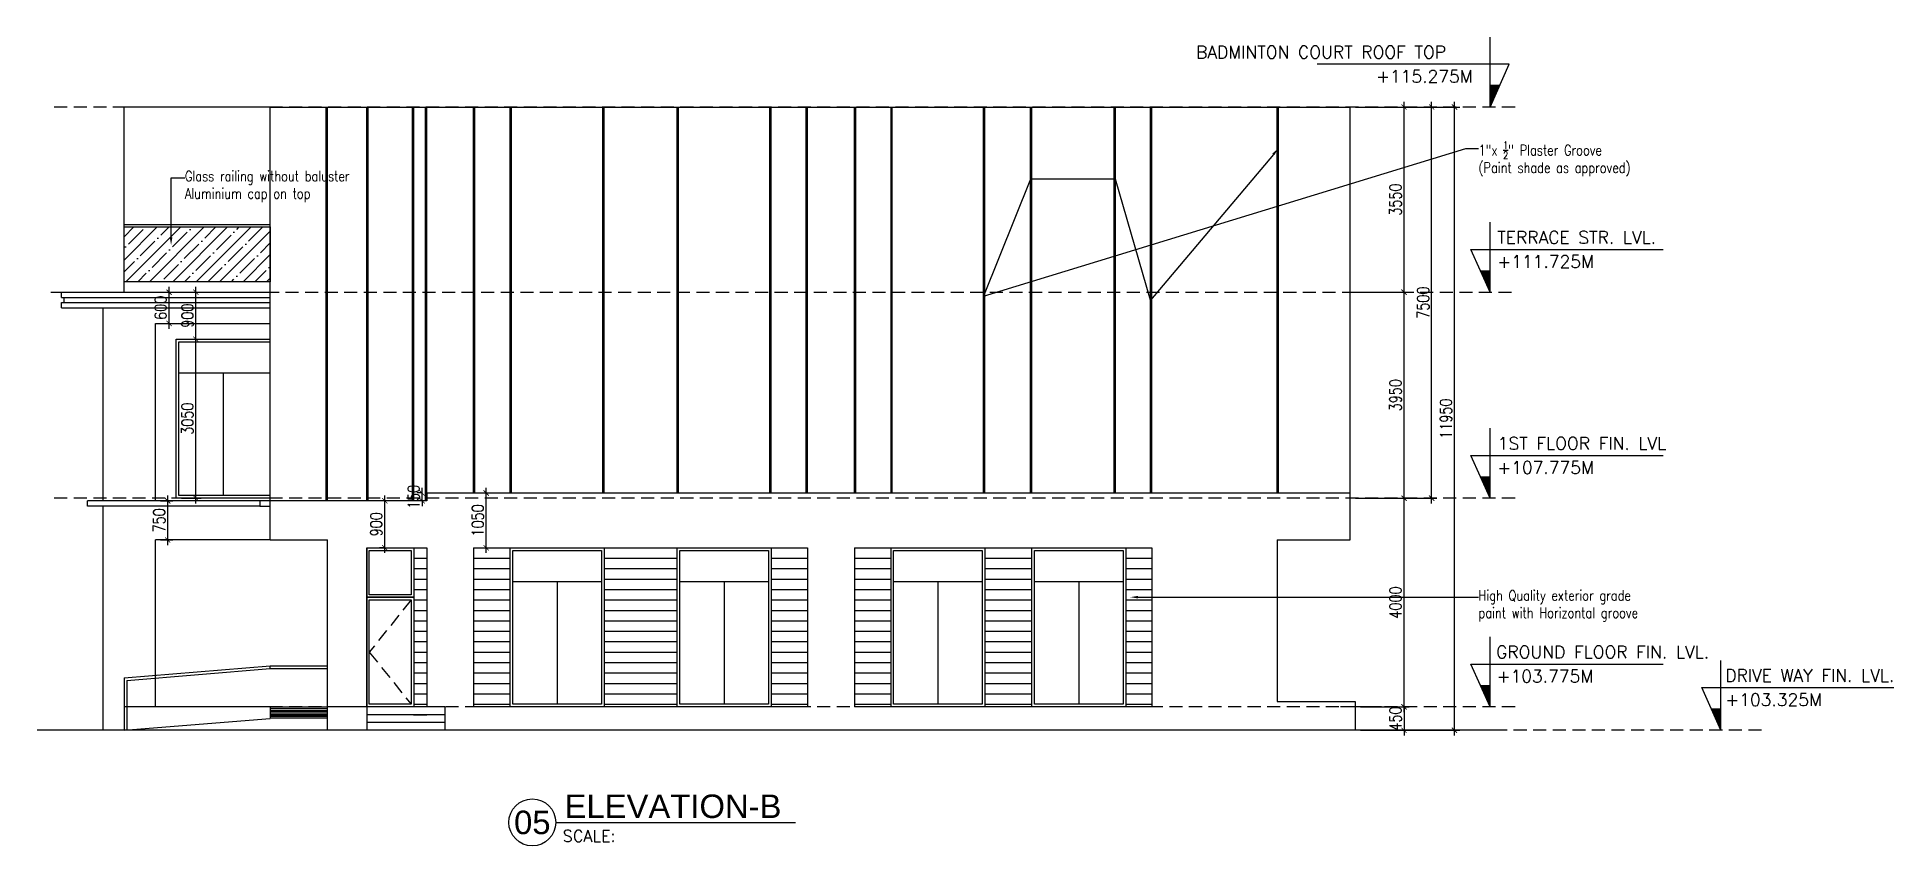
# Model space of a CAD drawing. Extents: x -32840 to 422982, y 280745 to 888746.
# Drawn here: x 30926 to 66517, y 496380 to 511885 of the extents above; entities that cross this region are included whole.
import ezdxf
from ezdxf import colors
from ezdxf.entities.mleader import LeaderData, LeaderLine
from ezdxf.enums import TextEntityAlignment as Align
from ezdxf.math import Vec2, Vec3

# ---------------------------------------------------------------- set-up
doc = ezdxf.new("R2010")
doc.units = 0
doc.header["$LTSCALE"] = 1000
doc.header["$PDMODE"] = 3
doc.linetypes.add('HIDDEN', pattern=[0.375, 0.25, -0.125])
doc.layers.get('Defpoints').update_dxf_attribs({"linetype": 'HIDDEN'})
for name, color, linetype in [('a-dim', 3, 'Continuous'), ('A-DOOR', 1, 'Continuous'), ('A-Door-Win', 1, 'Continuous'), ('A-Elev 01', 7, 'Continuous'), ('A-Elev 02', 6, 'Continuous'), ('A-Elev 03', 4, 'Continuous'), ('A-Elev 04', 2, 'Continuous'), ('A-HAT', 8, 'Continuous'), ('A-LVL', 31, 'HIDDEN'), ('A-Rail', 1, 'Continuous'), ('A-Tag LVl', 2, 'Continuous'), ('A-TXT', 6, 'Continuous')]:
    doc.layers.add(name, color=color, linetype=linetype)
doc.styles.add('Arial', font='arial.ttf')
doc.styles.add('ROMANS', font='romans.shx', dxfattribs={"width": 0.8})
doc.dimstyles.new('dim-1', dxfattribs={"dimscale": 100, "dimtxt": 2.25, "dimasz": 1, "dimexe": 1, "dimexo": 1, "dimgap": 0.5, "dimtad": 1, "dimdec": 0, "dimzin": 3, "dimdsep": 46, "dimtxsty": 'ROMANS', "dimblk": 'ARCHTICK', "dimcen": 0.0625, "dimdle": 1, "dimclrd": 256, "dimclre": 256, "dimclrt": 6, "dimadec": 0, "dimazin": 0, "dimtfac": 1, "dimtdec": 0, "dimtix": 1, "dimtmove": 1, "dimatfit": 3, "dimfxl": 1, "dimfrac": 2, "dimtolj": 1, "dimtzin": 3, "dimarcsym": 0})

msp = doc.modelspace()

# ---------------------------------------------------------------- blocks, each defined once
blk = doc.blocks.new('*U1610')
at = {"layer": 'A-HAT'}
blk.add_line((218, 0), (918, 0), dxfattribs=at)
blk = doc.blocks.new('*U1611')
at = {"layer": 'A-HAT', "color": 0, "linetype": 'ByBlock', "lineweight": -2}
for p in [(0, 3000), (0, 2800), (0, 2600), (0, 2400), (0, 2200), (0, 2000), (0, 1800), (0, 1600), (0, 1400), (0, 1200), (0, 1000), (0, 800), (0, 600), (0, 400), (0, 200), (0, 0)]:
    blk.add_blockref('*U1610', p, dxfattribs=at)
blk = doc.blocks.new('TAG-LABEL')
at = {"linetype": 'Continuous'}
blk.add_line((-65.32, 0), (-24.49, 0), dxfattribs=at)
blk.add_circle((-69.32, 0), 4, dxfattribs=at)
at = {"color": 6, "style": 'ROMANS'}
blk.add_text('SCALE:', height=2, dxfattribs=at).set_placement((-64.13, -3.31))
at = {"color": 6}
for tag, p, height, style in [('LABELNAME', (-63.82, 0.75), 4, 'Arial'), ('SCALE', (-52.05, -3.31), 2, 'ROMANS'), ('DES.LINE.01', (-63.94, -6.44), 2, 'ROMANS'), ('DES.LINE.02', (-63.94, -9.56), 2, 'ROMANS')]:
    blk.add_attdef(tag, p, '', height=height, dxfattribs=dict(at, style=style))
at = {"color": 6, "style": 'Arial'}
blk.add_attdef('88', text='', height=4, dxfattribs=at).set_placement((-69.32, 0), align=Align.MIDDLE_CENTER)
blk = doc.blocks.new('_ArchTick')
at = {"color": 0, "linetype": 'ByBlock', "const_width": 0.15}
blk.add_lwpolyline([(-0.5, -0.5), (0.5, 0.5)], dxfattribs=at)
blk = doc.blocks.new('*D1634')
at = {"layer": 'a-dim', "lineweight": -2, "transparency": 16777216}
for p, q in [((56194, 503045), (57227, 503045)), ((57127, 498945), (57127, 503145)), ((56294, 499045), (57227, 499045))]:
    blk.add_line(p, q, dxfattribs=at)
at = {"layer": 'Defpoints', "color": 0, "transparency": 16777216}
for p in [(56094, 503045), (57127, 503045), (56194, 499045)]:
    blk.add_point(p, dxfattribs=at)
at = {"layer": 'a-dim', "lineweight": -2, "transparency": 16777216, "xscale": 100, "yscale": 100, "zscale": 100}
for p, rotation in [((57127, 503045), 90), ((57127, 499045), 270)]:
    blk.add_blockref('_ArchTick', p, dxfattribs=dict(at, rotation=rotation))
at = {"layer": 'a-dim', "color": 6, "transparency": 16777216, "insert": (56964, 501045), "char_height": 225, "attachment_point": 5, "rotation": 90, "style": 'ROMANS'}
blk.add_mtext('\\A1;4000', dxfattribs=at)
blk = doc.blocks.new('*D1635')
at = {"layer": 'a-dim', "lineweight": -2, "transparency": 16777216}
for p, q in [((56194, 506995), (57227, 506995)), ((57127, 502945), (57127, 507095)), ((56194, 503045), (57227, 503045))]:
    blk.add_line(p, q, dxfattribs=at)
at = {"layer": 'Defpoints', "color": 0, "transparency": 16777216}
for p in [(56094, 506995), (57127, 506995), (56094, 503045)]:
    blk.add_point(p, dxfattribs=at)
at = {"layer": 'a-dim', "lineweight": -2, "transparency": 16777216, "xscale": 100, "yscale": 100, "zscale": 100}
for p, rotation in [((57127, 506995), 90), ((57127, 503045), 270)]:
    blk.add_blockref('_ArchTick', p, dxfattribs=dict(at, rotation=rotation))
at = {"layer": 'a-dim', "color": 6, "transparency": 16777216, "insert": (56964, 505020), "char_height": 225, "attachment_point": 5, "rotation": 90, "style": 'ROMANS'}
blk.add_mtext('\\A1;3950', dxfattribs=at)
blk = doc.blocks.new('*D1636')
at = {"layer": 'a-dim', "lineweight": -2, "transparency": 16777216}
for p, q in [((56194, 510545), (58194, 510545)), ((58094, 498495), (58094, 510645)), ((56294, 498595), (58194, 498595))]:
    blk.add_line(p, q, dxfattribs=at)
at = {"layer": 'Defpoints', "color": 0, "transparency": 16777216}
for p in [(56094, 510545), (58094, 510545), (56194, 498595)]:
    blk.add_point(p, dxfattribs=at)
at = {"layer": 'a-dim', "lineweight": -2, "transparency": 16777216, "xscale": 100, "yscale": 100, "zscale": 100}
for p, rotation in [((58094, 510545), 90), ((58094, 498595), 270)]:
    blk.add_blockref('_ArchTick', p, dxfattribs=dict(at, rotation=rotation))
at = {"layer": 'a-dim', "color": 6, "transparency": 16777216, "insert": (57931, 504570), "char_height": 225, "attachment_point": 5, "rotation": 90, "style": 'ROMANS'}
blk.add_mtext('\\A1;11950', dxfattribs=at)
blk = doc.blocks.new('*D1637')
at = {"layer": 'a-dim', "lineweight": -2, "transparency": 16777216}
for p, q in [((56194, 510545), (57227, 510545)), ((57127, 506895), (57127, 510645)), ((56194, 506995), (57227, 506995))]:
    blk.add_line(p, q, dxfattribs=at)
at = {"layer": 'Defpoints', "color": 0, "transparency": 16777216}
for p in [(56094, 510545), (57127, 510545), (56094, 506995)]:
    blk.add_point(p, dxfattribs=at)
at = {"layer": 'a-dim', "lineweight": -2, "transparency": 16777216, "xscale": 100, "yscale": 100, "zscale": 100}
for p, rotation in [((57127, 510545), 90), ((57127, 506995), 270)]:
    blk.add_blockref('_ArchTick', p, dxfattribs=dict(at, rotation=rotation))
at = {"layer": 'a-dim', "color": 6, "transparency": 16777216, "insert": (56964, 508770), "char_height": 225, "attachment_point": 5, "rotation": 90, "style": 'ROMANS'}
blk.add_mtext('\\A1;3550', dxfattribs=at)
blk = doc.blocks.new('*D1638')
at = {"layer": 'a-dim', "lineweight": -2, "transparency": 16777216}
for p, q in [((56294, 499045), (57227, 499045)), ((57127, 499045), (57127, 499145)), ((57127, 499045), (57127, 498595)), ((56294, 498595), (57227, 498595)), ((57127, 498595), (57127, 498495))]:
    blk.add_line(p, q, dxfattribs=at)
at = {"layer": 'Defpoints', "color": 0, "transparency": 16777216}
for p in [(56194, 499045), (56194, 498595), (57127, 498595)]:
    blk.add_point(p, dxfattribs=at)
at = {"layer": 'a-dim', "lineweight": -2, "transparency": 16777216, "xscale": 100, "yscale": 100, "zscale": 100}
for p, rotation in [((57127, 499045), 270), ((57127, 498595), 90)]:
    blk.add_blockref('_ArchTick', p, dxfattribs=dict(at, rotation=rotation))
at = {"layer": 'a-dim', "color": 6, "transparency": 16777216, "insert": (56964, 498820), "char_height": 225, "attachment_point": 5, "rotation": 90, "style": 'ROMANS'}
blk.add_mtext('\\A1;450', dxfattribs=at)
blk = doc.blocks.new('*D1639')
at = {"layer": 'a-dim', "lineweight": -2, "transparency": 16777216}
for p, q in [((56194, 510545), (57757, 510545)), ((57657, 502945), (57657, 510645)), ((56194, 503045), (57757, 503045))]:
    blk.add_line(p, q, dxfattribs=at)
at = {"layer": 'Defpoints', "color": 0, "transparency": 16777216}
for p in [(56094, 510545), (57657, 510545), (56094, 503045)]:
    blk.add_point(p, dxfattribs=at)
at = {"layer": 'a-dim', "lineweight": -2, "transparency": 16777216, "xscale": 100, "yscale": 100, "zscale": 100}
for p, rotation in [((57657, 510545), 90), ((57657, 503045), 270)]:
    blk.add_blockref('_ArchTick', p, dxfattribs=dict(at, rotation=rotation))
at = {"layer": 'a-dim', "color": 6, "transparency": 16777216, "insert": (57494, 506795), "char_height": 225, "attachment_point": 5, "rotation": 90, "style": 'ROMANS'}
blk.add_mtext('\\A1;7500', dxfattribs=at)
blk = doc.blocks.new('*U1616')
at = {"layer": 'A-HAT'}
blk.add_line((568, 0), (818, 0), dxfattribs=at)
blk = doc.blocks.new('*U1597')
at = {"layer": 'A-HAT', "color": 0, "linetype": 'ByBlock', "lineweight": -2}
for p in [(0, 3200), (0, 3000), (0, 2800), (0, 2600), (0, 2400), (0, 2200), (0, 2000), (0, 1800), (0, 1600), (0, 1400), (0, 1200), (0, 1000), (0, 800), (0, 600), (0, 400), (0, 200), (0, 0)]:
    blk.add_blockref('*U1616', p, dxfattribs=at)
blk = doc.blocks.new('*U1598')
at = {"layer": 'A-HAT'}
blk.add_line((18, 0), (1418, 0), dxfattribs=at)
blk = doc.blocks.new('*U1599')
at = {"layer": 'A-HAT', "color": 0, "linetype": 'ByBlock', "lineweight": -2}
for p in [(0, 3000), (0, 2800), (0, 2600), (0, 2400), (0, 2200), (0, 2000), (0, 1800), (0, 1600), (0, 1400), (0, 1200), (0, 1000), (0, 800), (0, 600), (0, 400), (0, 200), (0, 0)]:
    blk.add_blockref('*U1598', p, dxfattribs=at)
blk = doc.blocks.new('*U1600')
at = {"layer": 'A-HAT'}
blk.add_line((418, 0), (1118, 0), dxfattribs=at)
blk = doc.blocks.new('*U1601')
at = {"layer": 'A-HAT', "color": 0, "linetype": 'ByBlock', "lineweight": -2}
for p in [(0, 3000), (0, 2800), (0, 2600), (0, 2400), (0, 2200), (0, 2000), (0, 1800), (0, 1600), (0, 1400), (0, 1200), (0, 1000), (0, 800), (0, 600), (0, 400), (0, 200), (0, 0)]:
    blk.add_blockref('*U1600', p, dxfattribs=at)
blk = doc.blocks.new('*U1602')
at = {"layer": 'A-HAT'}
blk.add_line((218, 0), (918, 0), dxfattribs=at)
blk = doc.blocks.new('*U1603')
at = {"layer": 'A-HAT', "color": 0, "linetype": 'ByBlock', "lineweight": -2}
for p in [(0, 3000), (0, 2800), (0, 2600), (0, 2400), (0, 2200), (0, 2000), (0, 1800), (0, 1600), (0, 1400), (0, 1200), (0, 1000), (0, 800), (0, 600), (0, 400), (0, 200), (0, 0)]:
    blk.add_blockref('*U1602', p, dxfattribs=at)
blk = doc.blocks.new('*U1614')
at = {"layer": 'A-HAT'}
blk.add_line((18, 0), (918, 0), dxfattribs=at)
blk = doc.blocks.new('*U1615')
at = {"layer": 'A-HAT', "color": 0, "linetype": 'ByBlock', "lineweight": -2}
for p in [(0, 3000), (0, 2800), (0, 2600), (0, 2400), (0, 2200), (0, 2000), (0, 1800), (0, 1600), (0, 1400), (0, 1200), (0, 1000), (0, 800), (0, 600), (0, 400), (0, 200), (0, 0)]:
    blk.add_blockref('*U1614', p, dxfattribs=at)
blk = doc.blocks.new('*U1612')
at = {"layer": 'A-HAT'}
blk.add_line((218, 0), (718, 0), dxfattribs=at)
blk = doc.blocks.new('*U1613')
at = {"layer": 'A-HAT', "color": 0, "linetype": 'ByBlock', "lineweight": -2}
for p in [(0, 3000), (0, 2800), (0, 2600), (0, 2400), (0, 2200), (0, 2000), (0, 1800), (0, 1600), (0, 1400), (0, 1200), (0, 1000), (0, 800), (0, 600), (0, 400), (0, 200), (0, 0)]:
    blk.add_blockref('*U1612', p, dxfattribs=at)
blk = doc.blocks.new('TAG-LVL-SEC')
blk.add_hatch(color=256).paths.add_polyline_path([(0, 3.42), (-1.53, 3.42), (0, 0)])
for p, q in [((0, 0), (0, 11.17)), ((0, 0), (-3.06, 6.83)), ((-3.06, 6.83), (27.63, 6.83)), ((-1.53, 3.42), (0, 3.42))]:
    blk.add_line(p, q)
at = {"color": 6, "style": 'ROMANS'}
for tag, p in [('LEVEL', (1.61, 7.76)), ('LEVELTAG', (1.44, 3.9))]:
    blk.add_attdef(tag, p, '', height=2, dxfattribs=at)
blk = doc.blocks.new('*D1640')
at = {"layer": 'a-dim', "lineweight": -2, "transparency": 16777216}
for p, q in [((37598, 502995), (37489, 502995)), ((37589, 501995), (37589, 503095)), ((37598, 502095), (37489, 502095))]:
    blk.add_line(p, q, dxfattribs=at)
at = {"layer": 'Defpoints', "color": 0, "transparency": 16777216}
for p in [(37589, 502995), (37698, 502995), (37698, 502095)]:
    blk.add_point(p, dxfattribs=at)
at = {"layer": 'a-dim', "lineweight": -2, "transparency": 16777216, "xscale": 100, "yscale": 100, "zscale": 100}
for p, rotation in [((37589, 502995), 90), ((37589, 502095), 270)]:
    blk.add_blockref('_ArchTick', p, dxfattribs=dict(at, rotation=rotation))
at = {"layer": 'a-dim', "color": 6, "transparency": 16777216, "insert": (37427, 502545), "char_height": 225, "attachment_point": 5, "rotation": 90, "style": 'ROMANS'}
blk.add_mtext('\\A1;900', dxfattribs=at)
blk = doc.blocks.new('*D1641')
at = {"layer": 'a-dim', "lineweight": -2, "transparency": 16777216}
for p, q in [((39394, 503145), (39634, 503145)), ((39534, 501995), (39534, 503245)), ((39394, 502095), (39634, 502095))]:
    blk.add_line(p, q, dxfattribs=at)
at = {"layer": 'Defpoints', "color": 0, "transparency": 16777216}
for p in [(39294, 503145), (39534, 503145), (39294, 502095)]:
    blk.add_point(p, dxfattribs=at)
at = {"layer": 'a-dim', "lineweight": -2, "transparency": 16777216, "xscale": 100, "yscale": 100, "zscale": 100}
for p, rotation in [((39534, 503145), 90), ((39534, 502095), 270)]:
    blk.add_blockref('_ArchTick', p, dxfattribs=dict(at, rotation=rotation))
at = {"layer": 'a-dim', "color": 6, "transparency": 16777216, "insert": (39372, 502620), "char_height": 225, "attachment_point": 5, "rotation": 90, "style": 'ROMANS'}
blk.add_mtext('\\A1;1050', dxfattribs=at)
blk = doc.blocks.new('*D1642')
at = {"layer": 'a-dim', "lineweight": -2, "transparency": 16777216}
for p, q in [((38294, 503145), (38205, 503145)), ((38294, 502995), (38205, 502995)), ((38305, 503145), (38305, 503245)), ((38305, 502995), (38305, 503145)), ((38305, 502995), (38305, 502895))]:
    blk.add_line(p, q, dxfattribs=at)
at = {"layer": 'Defpoints', "color": 0, "transparency": 16777216}
for p in [(38305, 503145), (38394, 503145), (38394, 502995)]:
    blk.add_point(p, dxfattribs=at)
at = {"layer": 'a-dim', "lineweight": -2, "transparency": 16777216, "xscale": 100, "yscale": 100, "zscale": 100}
for p, rotation in [((38305, 503145), 270), ((38305, 502995), 90)]:
    blk.add_blockref('_ArchTick', p, dxfattribs=dict(at, rotation=rotation))
at = {"layer": 'a-dim', "color": 6, "transparency": 16777216, "insert": (38142, 503070), "char_height": 225, "attachment_point": 5, "rotation": 90, "style": 'ROMANS'}
blk.add_mtext('\\A1;150', dxfattribs=at)
blk = doc.blocks.new('*D1643')
at = {"layer": 'a-dim', "lineweight": -2, "transparency": 16777216}
for p, q in [((33294, 502995), (33529, 502995)), ((33429, 502145), (33429, 503095)), ((33294, 502245), (33529, 502245))]:
    blk.add_line(p, q, dxfattribs=at)
at = {"layer": 'Defpoints', "color": 0, "transparency": 16777216}
for p in [(33194, 502995), (33429, 502995), (33194, 502245)]:
    blk.add_point(p, dxfattribs=at)
at = {"layer": 'a-dim', "lineweight": -2, "transparency": 16777216, "xscale": 100, "yscale": 100, "zscale": 100}
for p, rotation in [((33429, 502995), 90), ((33429, 502245), 270)]:
    blk.add_blockref('_ArchTick', p, dxfattribs=dict(at, rotation=rotation))
at = {"layer": 'a-dim', "color": 6, "transparency": 16777216, "insert": (33266, 502620), "char_height": 225, "attachment_point": 5, "rotation": 90, "style": 'ROMANS'}
blk.add_mtext('\\A1;750', dxfattribs=at)
blk = doc.blocks.new('*D1644')
at = {"layer": 'a-dim', "lineweight": -2, "transparency": 16777216}
for p, q in [((33294, 506995), (33555, 506995)), ((33455, 506295), (33455, 507095)), ((33294, 506395), (33555, 506395))]:
    blk.add_line(p, q, dxfattribs=at)
at = {"layer": 'Defpoints', "color": 0, "transparency": 16777216}
for p in [(33194, 506995), (33455, 506995), (33194, 506395)]:
    blk.add_point(p, dxfattribs=at)
at = {"layer": 'a-dim', "lineweight": -2, "transparency": 16777216, "xscale": 100, "yscale": 100, "zscale": 100}
for p, rotation in [((33455, 506995), 90), ((33455, 506395), 270)]:
    blk.add_blockref('_ArchTick', p, dxfattribs=dict(at, rotation=rotation))
at = {"layer": 'a-dim', "color": 6, "transparency": 16777216, "insert": (33292, 506695), "char_height": 225, "attachment_point": 5, "rotation": 90, "style": 'ROMANS'}
blk.add_mtext('\\A1;600', dxfattribs=at)
blk = doc.blocks.new('*D1645')
at = {"layer": 'a-dim', "lineweight": -2, "transparency": 16777216}
for p, q in [((33694, 506995), (34069, 506995)), ((33969, 505995), (33969, 507095)), ((33694, 506095), (34069, 506095))]:
    blk.add_line(p, q, dxfattribs=at)
at = {"layer": 'Defpoints', "color": 0, "transparency": 16777216}
for p in [(33594, 506995), (33969, 506995), (33594, 506095)]:
    blk.add_point(p, dxfattribs=at)
at = {"layer": 'a-dim', "lineweight": -2, "transparency": 16777216, "xscale": 100, "yscale": 100, "zscale": 100}
for p, rotation in [((33969, 506995), 90), ((33969, 506095), 270)]:
    blk.add_blockref('_ArchTick', p, dxfattribs=dict(at, rotation=rotation))
at = {"layer": 'a-dim', "color": 6, "transparency": 16777216, "insert": (33806, 506545), "char_height": 225, "attachment_point": 5, "rotation": 90, "style": 'ROMANS'}
blk.add_mtext('\\A1;900', dxfattribs=at)
blk = doc.blocks.new('*D1646')
at = {"layer": 'a-dim', "lineweight": -2, "transparency": 16777216}
for p, q in [((33969, 502945), (33969, 506195)), ((33694, 506095), (34069, 506095)), ((33694, 503045), (34069, 503045))]:
    blk.add_line(p, q, dxfattribs=at)
at = {"layer": 'Defpoints', "color": 0, "transparency": 16777216}
for p in [(33594, 506095), (33969, 506095), (33594, 503045)]:
    blk.add_point(p, dxfattribs=at)
at = {"layer": 'a-dim', "lineweight": -2, "transparency": 16777216, "xscale": 100, "yscale": 100, "zscale": 100}
for p, rotation in [((33969, 506095), 90), ((33969, 503045), 270)]:
    blk.add_blockref('_ArchTick', p, dxfattribs=dict(at, rotation=rotation))
at = {"layer": 'a-dim', "color": 6, "transparency": 16777216, "insert": (33806, 504570), "char_height": 225, "attachment_point": 5, "rotation": 90, "style": 'ROMANS'}
blk.add_mtext('\\A1;3050', dxfattribs=at)

# ---------------------------------------------------------------- dimensions: what is measured, and where the dimension line sits
at = {"layer": 'a-dim'}
for base, p1, p2, picture, middle in [((58093.6, 510544.8), (56193.8, 498594.8), (56093.8, 510544.8), '*D1636', (57931.1, 504569.8)), ((57126.9, 510544.8), (56093.8, 506994.8), (56093.8, 510544.8), '*D1637', (56964.4, 508769.8)), ((57657, 510544.8), (56093.8, 503044.8), (56093.8, 510544.8), '*D1639', (57494.5, 506794.8)), ((33454.8, 506994.8), (33193.8, 506394.8), (33193.8, 506994.8), '*D1644', (33292.3, 506694.8)), ((33968.6, 506994.8), (33593.8, 506094.8), (33593.8, 506994.8), '*D1645', (33806.1, 506544.8)), ((57126.9, 506994.8), (56093.8, 503044.8), (56093.8, 506994.8), '*D1635', (56964.4, 505019.8)), ((33968.6, 506094.8), (33593.8, 503044.8), (33593.8, 506094.8), '*D1646', (33806.1, 504569.8)), ((38304.9, 503144.8), (38393.8, 502994.8), (38393.8, 503144.8), '*D1642', (38142.4, 503069.8)), ((33428.5, 502994.8), (33193.8, 502244.8), (33193.8, 502994.8), '*D1643', (33266, 502619.8)), ((37589.1, 502994.8), (37698.4, 502094.8), (37698.4, 502994.8), '*D1640', (37426.6, 502544.8)), ((39534.4, 503144.8), (39293.8, 502094.8), (39293.8, 503144.8), '*D1641', (39371.9, 502619.8)), ((57126.9, 503044.8), (56193.8, 499044.8), (56093.8, 503044.8), '*D1634', (56964.4, 501044.8)), ((57126.9, 498594.8), (56193.8, 499044.8), (56193.8, 498594.8), '*D1638', (56964.4, 498819.8))]:
    dim = msp.add_linear_dim(base=base, p1=p1, p2=p2, angle=90, dimstyle='dim-1', dxfattribs=at)
    dim.commit()
    dim.dimension.update_dxf_attribs({"geometry": picture, "text_midpoint": middle})

# ---------------------------------------------------------------- hatches: boundary and pattern name
at = {"layer": 'A-HAT'}
h = msp.add_hatch(dxfattribs=at)
h.set_pattern_fill('ANSI35', color=131, scale=50)
h.set_pattern_definition([(45, (-106178.37, 1257881.8), (-224.5064, 224.5064), []), (45, (-105953.86, 1257881.8), (-224.5064, 224.5064), [396.875, -79.375, 0, -79.375])])
h.paths.add_polyline_path([(32593.8, 508244.8), (35393.8, 508244.8), (35393.8, 507194.8), (32593.8, 507194.8)])

# ---------------------------------------------------------------- linework, layer by layer
msp.add_line((35393.8, 510544.8), (56093.8, 510544.8))
at = {"layer": 'A-DOOR'}
for p, q in [((32593.8, 508294.8), (35393.8, 508294.8)), ((32593.8, 508244.8), (35393.8, 508244.8))]:
    msp.add_line(p, q, dxfattribs=at)
at = {"layer": 'A-Door-Win'}
for p, q in [((35393.8, 505444.8), (33643.8, 505444.8)), ((34493.8, 505444.8), (34493.8, 503094.8)), ((41743.8, 501444.8), (40043.8, 501444.8)), ((40893.8, 501444.8), (40893.8, 499094.8)), ((44943.8, 501444.8), (43243.8, 501444.8)), ((44093.8, 501444.8), (44093.8, 499094.8)), ((49043.8, 501444.8), (47343.8, 501444.8)), ((48193.8, 501444.8), (48193.8, 499094.8)), ((51743.8, 501444.8), (50043.8, 501444.8)), ((50893.8, 501444.8), (50893.8, 499094.8))]:
    msp.add_line(p, q, dxfattribs=at)
at = {"layer": 'A-Door-Win', "color": 8, "linetype": 'HIDDEN'}
for p, q in [((38093.8, 501094.8), (37293.8, 500094.8)), ((37293.8, 500094.8), (38093.8, 499094.8))]:
    msp.add_line(p, q, dxfattribs=at)
at = {"layer": 'A-Door-Win'}
for points in [[(35393.8, 503044.8), (33593.8, 503044.8), (33593.8, 506094.8), (35393.8, 506094.8)], [(35393.8, 503094.8), (33643.8, 503094.8), (33643.8, 506044.8), (35393.8, 506044.8)], [(37243.8, 499044.8), (37243.8, 501144.8), (38143.8, 501144.8), (38143.8, 499044.8)]]:
    msp.add_lwpolyline(points, dxfattribs=at)
for points in [[(37243.8, 502094.8), (38143.8, 502094.8), (38143.8, 501144.8), (37243.8, 501144.8)], [(37293.8, 502044.8), (38093.8, 502044.8), (38093.8, 501194.8), (37293.8, 501194.8)], [(39993.8, 502094.8), (41793.8, 502094.8), (41793.8, 499044.8), (39993.8, 499044.8)], [(40043.8, 502044.8), (41743.8, 502044.8), (41743.8, 499094.8), (40043.8, 499094.8)], [(43193.8, 502094.8), (44993.8, 502094.8), (44993.8, 499044.8), (43193.8, 499044.8)], [(43243.8, 502044.8), (44943.8, 502044.8), (44943.8, 499094.8), (43243.8, 499094.8)], [(47293.8, 502094.8), (49093.8, 502094.8), (49093.8, 499044.8), (47293.8, 499044.8)], [(47343.8, 502044.8), (49043.8, 502044.8), (49043.8, 499094.8), (47343.8, 499094.8)], [(49993.8, 502094.8), (51793.8, 502094.8), (51793.8, 499044.8), (49993.8, 499044.8)], [(50043.8, 502044.8), (51743.8, 502044.8), (51743.8, 499094.8), (50043.8, 499094.8)], [(38093.8, 499094.8), (37293.8, 499094.8), (37293.8, 501094.8), (38093.8, 501094.8)]]:
    msp.add_lwpolyline(points, close=True, dxfattribs=at)
at = {"layer": 'A-Elev 01'}
for p, q in [((35393.8, 502244.8), (35393.8, 510544.8)), ((56093.8, 502244.8), (56093.8, 510544.8)), ((32593.8, 506994.8), (32593.8, 508294.8)), ((38393.8, 502994.8), (35193.8, 502994.8)), ((56093.8, 503144.8), (38393.8, 503144.8)), ((38393.8, 503144.8), (38393.8, 502994.8)), ((35393.8, 502244.8), (36493.8, 502244.8)), ((36493.8, 498594.8), (36493.8, 502244.8)), ((54693.8, 502244.8), (54693.8, 499144.8)), ((54693.8, 502244.8), (56093.8, 502244.8)), ((37243.8, 502094.8), (38393.8, 502094.8)), ((37243.8, 502094.8), (37243.8, 498594.8)), ((38393.8, 502094.8), (38393.8, 499044.8)), ((39293.8, 502094.8), (45693.8, 502094.8)), ((39293.8, 502094.8), (39293.8, 499044.8)), ((45693.8, 502094.8), (45693.8, 499044.8)), ((46593.8, 502094.8), (52293.8, 502094.8)), ((46593.8, 502094.8), (46593.8, 499044.8)), ((52293.8, 502094.8), (52293.8, 499044.8)), ((38743.8, 499044.8), (36493.8, 499044.8)), ((38743.8, 499044.8), (38743.8, 498594.8)), ((45693.8, 499044.8), (39293.8, 499044.8)), ((52293.8, 499044.8), (46593.8, 499044.8)), ((54693.8, 499144.8), (56193.8, 499144.8)), ((56193.8, 499144.8), (56193.8, 498594.8)), ((38743.8, 498894.8), (37243.8, 498894.8)), ((38743.8, 498744.8), (37243.8, 498744.8)), ((59051.4, 498594.8), (30926.3, 498594.8))]:
    msp.add_line(p, q, dxfattribs=at)
for points in [[(35193.8, 502994.8), (35193.8, 502894.8)], [(35193.8, 502894.8), (35393.8, 502894.8)]]:
    msp.add_lwpolyline(points, dxfattribs=at)
at = {"layer": 'A-Elev 02'}
msp.add_line((37243.8, 502094.8), (37243.8, 499044.8), dxfattribs=at)
at = {"layer": 'A-Elev 03'}
for p, q in [((35393.8, 499044.8), (32593.8, 499044.8)), ((35393.8, 499044.8), (35393.8, 498820)), ((35393.8, 499011.1), (36493.8, 499011.1)), ((32593.8, 498594.8), (35393.8, 498820)), ((35393.8, 498975.2), (36493.8, 498975.2)), ((35393.8, 498946.8), (36493.8, 498946.8)), ((35393.8, 498914), (36493.8, 498914)), ((35393.8, 498889.1), (36493.8, 498889.1)), ((35393.8, 498865), (36493.8, 498865)), ((35393.8, 498836.7), (36493.8, 498836.7))]:
    msp.add_line(p, q, dxfattribs=at)
msp.add_lwpolyline([(35393.8, 499044.8), (36493.8, 499044.8)], dxfattribs=at)
at = {"layer": 'A-Elev 04'}
for p, q in [((35393.8, 510544.8), (32593.8, 510544.8)), ((32593.8, 508294.8), (32593.8, 510544.8)), ((35393.8, 507194.8), (32593.8, 507194.8)), ((31393.8, 506994.8), (35393.8, 506994.8)), ((31393.8, 506894.8), (31393.8, 506994.8)), ((31393.8, 506894.8), (31443.8, 506894.8)), ((31443.8, 506794.8), (31443.8, 506894.8)), ((31393.8, 506694.8), (31393.8, 506794.8)), ((31393.8, 506794.8), (31443.8, 506794.8)), ((31393.8, 506694.8), (35393.8, 506694.8)), ((32193.8, 502994.8), (32193.8, 506694.8)), ((33193.8, 502994.8), (33193.8, 506394.8)), ((33193.8, 506394.8), (35393.8, 506394.8)), ((31893.8, 502894.8), (31893.8, 502994.8)), ((35393.8, 502994.8), (31893.8, 502994.8)), ((35193.8, 502894.8), (31893.8, 502894.8)), ((32193.8, 498594.8), (32193.8, 502894.8)), ((33193.8, 499044.8), (33193.8, 502244.8)), ((35393.8, 502244.8), (33193.8, 502244.8))]:
    msp.add_line(p, q, dxfattribs=at)
at = {"layer": 'A-Elev 04', "color": 8}
for p, q in [((31443.8, 506894.8), (35393.8, 506894.8)), ((31443.8, 506794.8), (35393.8, 506794.8))]:
    msp.add_line(p, q, dxfattribs=at)
at = {"layer": 'A-HAT'}
for p, q in [((36468.8, 502994.8), (36468.8, 510544.8)), ((36493.8, 502994.8), (36493.8, 510544.8)), ((37243.8, 502994.8), (37243.8, 510544.8)), ((37268.8, 502994.8), (37268.8, 510544.8)), ((38118.8, 502994.8), (38118.8, 510544.8)), ((38143.8, 502994.8), (38143.8, 510544.8)), ((38368.8, 502994.8), (38368.8, 510544.8)), ((38393.8, 502994.8), (38393.8, 510544.8)), ((39293.8, 503144.8), (39293.8, 510544.8)), ((39318.8, 503144.8), (39318.8, 510544.8)), ((39993.8, 503144.8), (39993.8, 510544.8)), ((40018.8, 503144.8), (40018.8, 510544.8)), ((41768.8, 503144.8), (41768.8, 510544.8)), ((41793.8, 503144.8), (41793.8, 510544.8)), ((43193.8, 503144.8), (43193.8, 510544.8)), ((43218.8, 503144.8), (43218.8, 510544.8)), ((44968.8, 503144.8), (44968.8, 510544.8)), ((44993.8, 503144.8), (44993.8, 510544.8)), ((45668.8, 503144.8), (45668.8, 510544.8)), ((45693.8, 503144.8), (45693.8, 510544.8)), ((46593.8, 503144.8), (46593.8, 510544.8)), ((46618.8, 503144.8), (46618.8, 510544.8)), ((47293.8, 503144.8), (47293.8, 510544.8)), ((47318.8, 503144.8), (47318.8, 510544.8)), ((49068.8, 503144.8), (49068.8, 510544.8)), ((49093.8, 503144.8), (49093.8, 510544.8)), ((49968.8, 503144.8), (49968.8, 510544.8)), ((49993.8, 503144.8), (49993.8, 510544.8)), ((51568.8, 503144.8), (51568.8, 510544.8)), ((51593.8, 503144.8), (51593.8, 510544.8)), ((52268.8, 503144.8), (52268.8, 510544.8)), ((52293.8, 503144.8), (52293.8, 510544.8)), ((54693.8, 503144.8), (54693.8, 510544.8)), ((54718.8, 503144.8), (54718.8, 510544.8)), ((56693.8, 499044.8), (55910.4, 499044.8))]:
    msp.add_line(p, q, dxfattribs=at)
at = {"layer": 'A-HAT', "color": 131}
msp.add_lwpolyline([(32593.8, 508244.8), (35393.8, 508244.8), (35393.8, 507194.8), (32593.8, 507194.8)], close=True, dxfattribs=at)
at = {"layer": 'A-LVL'}
for p, q in [((59254.8, 510544.8), (31188.4, 510544.8)), ((31188.4, 506994.8), (59254.8, 506994.8)), ((59254.8, 503044.8), (31199.9, 503044.8)), ((59254.8, 499044.8), (35393.8, 499044.8)), ((63978.9, 498594.8), (35393.8, 498594.8))]:
    msp.add_line(p, q, dxfattribs=at)
at = {"layer": 'A-Rail'}
for p, q in [((32593.8, 499598.3), (35393.8, 499831.8)), ((32643.8, 499552.3), (35393.8, 499781.6)), ((32593.8, 499598.3), (32593.8, 498594.8)), ((32643.8, 499552.3), (32643.8, 498594.8))]:
    msp.add_line(p, q, dxfattribs=at)
msp.add_lwpolyline([(35393.8, 499781.6), (35393.8, 499831.8)], dxfattribs=at)
at = {"layer": 'A-Rail', "color": 8}
for points in [[(35393.8, 499831.8), (36493.8, 499831.8)], [(35393.8, 499781.6), (36493.8, 499781.6)]]:
    msp.add_lwpolyline(points, dxfattribs=at)

# ---------------------------------------------------------------- block references
at = {"layer": 'A-HAT', "xscale": -1, "rotation": 180}
for name, p in [('*U1597', (37575.3, 502094.8)), ('*U1611', (39075.3, 502094.8)), ('*U1599', (41775.3, 502094.8)), ('*U1601', (44575.3, 502094.8)), ('*U1603', (46375.3, 502094.8)), ('*U1615', (49075.3, 502094.8)), ('*U1613', (51575.3, 502094.8))]:
    msp.add_blockref(name, p, dxfattribs=at)
at = {"layer": 'A-Tag LVl'}
ref = msp.add_blockref('TAG-LVL-SEC', (58778, 510544.8), dxfattribs=dict(at, xscale=-120, yscale=120, zscale=120))
ref.add_attrib('LEVEL', 'BADMINTON COURT ROOF TOP', (53140.4, 511476.3), dxfattribs={"layer": '0', "color": 6, "height": 240, "style": 'ROMANS'})
ref.add_attrib('LEVELTAG', '+115.275M', (56591.3, 511012.3), dxfattribs={"layer": '0', "color": 6, "height": 240, "style": 'ROMANS'})
ref = msp.add_blockref('TAG-LVL-SEC', (58778, 506994.8), dxfattribs=dict(at, xscale=120, yscale=120, zscale=120))
ref.add_attrib('LEVEL', 'TERRACE STR. LVL.', (58914.4, 507926.3), dxfattribs={"layer": '0', "color": 6, "height": 240, "style": 'ROMANS'})
ref.add_attrib('LEVELTAG', '+111.725M', (58915.9, 507462.3), dxfattribs={"layer": '0', "color": 6, "height": 240, "style": 'ROMANS'})
ref = msp.add_blockref('TAG-LVL-SEC', (58778, 503044.8), dxfattribs=dict(at, xscale=120, yscale=120, zscale=120))
ref.add_attrib('LEVEL', '1ST FLOOR FIN. LVL', (58923.3, 503976.3), dxfattribs={"layer": '0', "color": 6, "height": 240, "style": 'ROMANS'})
ref.add_attrib('LEVELTAG', '+107.775M', (58914.2, 503512.3), dxfattribs={"layer": '0', "color": 6, "height": 240, "style": 'ROMANS'})
ref = msp.add_blockref('TAG-LVL-SEC', (58778, 499044.8), dxfattribs=dict(at, xscale=120, yscale=120, zscale=120))
ref.add_attrib('LEVEL', 'GROUND FLOOR FIN. LVL.', (58892.8, 499976.3), dxfattribs={"layer": '0', "color": 6, "height": 240, "style": 'ROMANS'})
ref.add_attrib('LEVELTAG', '+103.775M ', (58901, 499512.3), dxfattribs={"layer": '0', "color": 6, "height": 240, "style": 'ROMANS'})
ref = msp.add_blockref('TAG-LVL-SEC', (63201, 498594.8), dxfattribs=dict(at, xscale=120, yscale=120, zscale=120))
ref.add_attrib('LEVEL', 'DRIVE WAY FIN. LVL.', (63285.4, 499526.3), dxfattribs={"layer": '0', "color": 6, "height": 240, "style": 'ROMANS'})
ref.add_attrib('LEVELTAG', '+103.325M ', (63285.2, 499062.3), dxfattribs={"layer": '0', "color": 6, "height": 240, "style": 'ROMANS'})
ref = msp.add_blockref('TAG-LABEL', (48216.4, 496829.6), dxfattribs=dict(at, xscale=112.5, yscale=112.5, zscale=112.5))
ref.add_attrib('88', '05', dxfattribs={"layer": '0', "color": 6, "height": 450, "style": 'Arial'}).set_placement((40418, 496829.6), align=Align.MIDDLE_CENTER)
ref.add_attrib('LABELNAME', 'ELEVATION-B', (41036.7, 496914), dxfattribs={"layer": '0', "color": 6, "height": 450, "style": 'Arial'})

msp.set_redraw_order([(e.dxf.handle, doc.entitydb.next_handle()) for e in msp.query("TEXT MTEXT ATTDEF DIMENSION ARC_DIMENSION")])  # texts and dimensions are drawn at this point

# ---------------------------------------------------------------- leaders
at = {"layer": 'A-TXT'}
ml = msp.add_multileader_mtext('Standard', dxfattribs=at)
ml.set_content('\\A1;1"x {\\H0.7x;\\S1/2;}" Plaster Groove\\P{\\A0;(Paint shade as approved)}', color=256, style='ROMANS')
ml.set_leader_properties()
ml.build(insert=Vec2(0, 0))
ml.multileader.update_dxf_attribs({"dogleg_length": 50, "arrow_head_size": 150})
ctx = ml.context
ctx.base_point, ctx.char_height, ctx.arrow_head_size, ctx.plane_origin = Vec3(58553, 509752.2), 200, 150, Vec3(61776.5, 510702.7)
notes = []
notes.append((ctx, [(0, (1, 1, 0), (58309.7, 509752.2), (1, 0), 243.2, [(4, [(54718.8, 509752.2), (52268.8, 506844.8), (51593.8, 509160.8), (49968.8, 509160.8), (49068.8, 506919.8)], 0, [])])]))
ctx.mtext.insert, ctx.mtext.flow_direction = Vec3(58555, 509885.5), 5
ml = msp.add_multileader_mtext('Standard', dxfattribs=at)
ml.set_content('Glass railing without baluster\\PAluminium cap on top', color=256, style='ROMANS')
ml.set_leader_properties()
ml.build(insert=Vec2(0, 0))
ml.multileader.update_dxf_attribs({"dogleg_length": 50, "arrow_head_size": 150})
ctx = ml.context
ctx.base_point, ctx.char_height, ctx.arrow_head_size, ctx.plane_origin = Vec3(33757.1, 509187.3), 200, 150, Vec3(41587.4, 508400.7)
notes.append((ctx, [(0, (1, 1, 0), (33494, 509187.3), (1, 0), 263.1, [(0, [(33494, 507894.4)], 0, [])])]))
ctx.mtext.insert, ctx.mtext.flow_direction = Vec3(33759.1, 509320.6), 5
ml = msp.add_multileader_mtext('Standard', dxfattribs=at)
ml.set_content('High Quality exterior grade\\Ppaint with Horizontal groove ', color=256, style='ROMANS')
ml.set_leader_properties()
ml.build(insert=Vec2(0, 0))
ml.multileader.update_dxf_attribs({"dogleg_length": 50, "arrow_head_size": 150})
ctx = ml.context
ctx.base_point, ctx.char_height, ctx.arrow_head_size, ctx.plane_origin = Vec3(58553, 501147.9), 200, 150, Vec3(61776.5, 502098.4)
notes.append((ctx, [(0, (1, 1, 0), (58309.7, 501147.9), (1, 0), 243.2, [(0, [(51879.8, 501147.9)], 0, [])])]))
ctx.mtext.insert, ctx.mtext.flow_direction = Vec3(58555, 501281.2), 5
for ctx, leaders in notes:
    for number, flags, end, landing, length, lines in leaders:
        leader = LeaderData()
        leader.index, (leader.has_last_leader_line, leader.has_dogleg_vector, leader.attachment_direction) = number, flags
        leader.last_leader_point, leader.dogleg_vector, leader.dogleg_length = Vec3(end), Vec3(landing), length
        for number, points, colour, breaks in lines:
            line = LeaderLine()
            line.index, line.vertices, line.color, line.breaks = number, Vec3.list(points), colors.encode_raw_color(colour), breaks
            leader.lines.append(line)
        ctx.leaders.append(leader)

doc.saveas('drawing.dxf')
